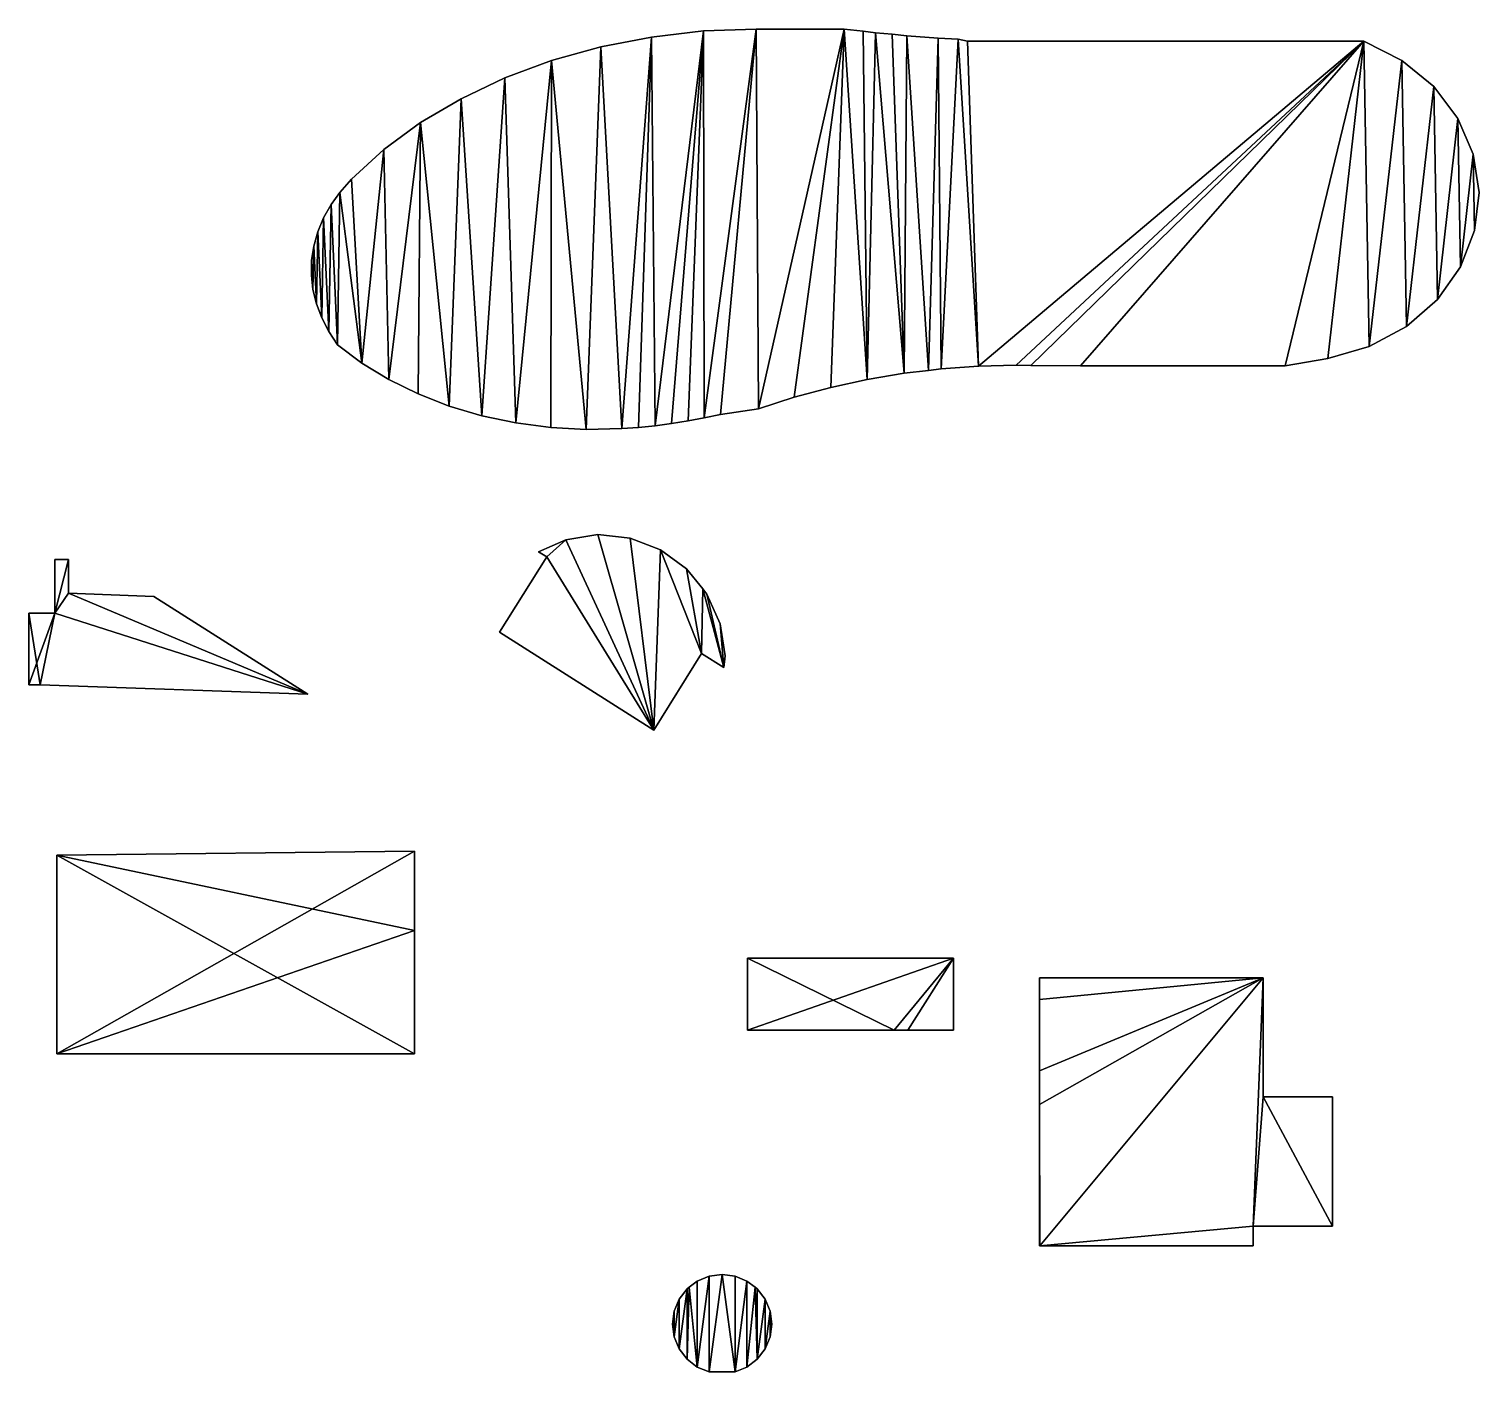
# Model space of a CAD drawing. Header units: metres. Extents: x 31 to 323, y 131 to 402.
import ezdxf

# ---------------------------------------------------------------- set-up
doc = ezdxf.new("R2010")
doc.units = ezdxf.units.M

msp = doc.modelspace()

# ---------------------------------------------------------------- meshes
at = {"layer": 'Layer0'}
mesh = msp.add_polyface(dxfattribs=at)
corners = [(88.29, 355.32), (88.56, 349.47), (88.24, 352.39), (88.72, 358.24), (89.26, 346.59), (89.53, 361.11), (90.33, 343.76), (90.7, 363.92), (91.76, 341.01), (92.23, 366.64), (93.53, 338.37), (93.94, 369.02), (98.43, 334.66), (96.3, 371.72), (102.84, 377.67), (103.84, 331.35), (110.23, 383.09), (109.72, 328.45), (115.99, 326.02), (118.38, 387.92), (122.59, 324.07), (127.22, 392.11), (129.44, 322.63), (136.62, 395.6), (136.46, 321.71), (143.58, 321.32), (146.5, 398.35), (150.72, 321.47), (156.73, 400.34), (154.09, 321.72), (157.44, 322.06), (167.2, 401.55), (160.78, 322.5), (164.08, 323.02), (167.36, 323.64), (177.78, 401.95), (170.59, 324.35), (178.25, 325.49), (195.53, 401.95), (185.48, 327.79), (192.81, 329.75), (200.18, 331.35), (199.35, 401.53), (201.82, 401.21), (207.58, 332.61), (205.18, 400.91), (208.11, 400.6), (212.48, 333.2), (214.43, 400.12), (215.04, 333.51), (218.46, 399.93), (222.56, 334.06), (220.34, 399.52), (300.17, 399.48), (230.13, 334.25), (233.12, 334.19), (243.08, 334.09), (284.32, 334.09), (292.9, 335.57), (301.24, 338.01), (307.79, 395.64), (308.72, 342.06), (314.22, 390.37), (314.96, 347.5), (319.11, 383.95), (319.63, 354.05), (322.2, 376.72), (322.47, 361.36), (323.35, 369.05)]
mesh.append_faces([[corners[k] for k in face] for face in [(0, 1, 2), (67, 66, 68)]], dxfattribs={"vtx0": -1})
mesh.append_faces([[corners[k] for k in face] for face in [(1, 3, 4), (4, 5, 6), (6, 7, 8), (8, 9, 10), (10, 11, 12), (12, 14, 15), (15, 16, 17), (17, 16, 18), (18, 19, 20), (20, 21, 22), (22, 23, 24), (24, 23, 25), (25, 26, 27), (27, 28, 29), (29, 28, 30), (30, 31, 32), (32, 31, 33), (33, 31, 34), (34, 35, 36), (36, 35, 37), (37, 38, 39), (39, 38, 40), (40, 38, 41), (41, 43, 44), (44, 46, 47), (47, 48, 49), (49, 50, 51), (51, 53, 54), (54, 53, 55), (55, 53, 56), (56, 53, 57), (57, 53, 58), (58, 53, 59), (59, 60, 61), (61, 62, 63), (63, 64, 65), (65, 66, 67)]], dxfattribs={"vtx0": -1, "vtx1": -1})
mesh.append_faces([[corners[k] for k in face] for face in [(1, 0, 3), (4, 3, 5), (6, 5, 7), (8, 7, 9), (10, 9, 11), (12, 11, 13), (12, 13, 14), (15, 14, 16), (18, 16, 19), (20, 19, 21), (22, 21, 23), (25, 23, 26), (27, 26, 28), (30, 28, 31), (34, 31, 35), (37, 35, 38), (41, 38, 42), (41, 42, 43), (44, 43, 45), (44, 45, 46), (47, 46, 48), (49, 48, 50), (51, 50, 52), (51, 52, 53), (59, 53, 60), (61, 60, 62), (63, 62, 64), (65, 64, 66)]], dxfattribs={"vtx0": -1, "vtx2": -1})
mesh = msp.add_polyface(dxfattribs=at)
corners = [(88.56, 349.47, 2), (88.29, 355.32, 2), (88.24, 352.39, 2), (88.72, 358.24, 2), (89.26, 346.59, 2), (89.53, 361.11, 2), (90.33, 343.76, 2), (90.7, 363.92, 2), (91.76, 341.01, 2), (92.23, 366.64, 2), (93.53, 338.37, 2), (93.94, 369.02, 2), (98.43, 334.66, 2), (96.3, 371.72, 2), (102.84, 377.67, 2), (103.84, 331.35, 2), (110.23, 383.09, 2), (109.72, 328.45, 2), (115.99, 326.02, 2), (118.38, 387.92, 2), (122.59, 324.07, 2), (127.22, 392.11, 2), (129.44, 322.63, 2), (136.62, 395.6, 2), (136.46, 321.71, 2), (143.58, 321.32, 2), (146.5, 398.35, 2), (150.72, 321.47, 2), (156.73, 400.34, 2), (154.09, 321.72, 2), (157.44, 322.06, 2), (167.2, 401.55, 2), (160.78, 322.5, 2), (164.08, 323.02, 2), (167.36, 323.64, 2), (177.78, 401.95, 2), (170.59, 324.35, 2), (178.25, 325.49, 2), (195.53, 401.95, 2), (185.48, 327.79, 2), (192.81, 329.75, 2), (200.18, 331.35, 2), (199.35, 401.53, 2), (201.82, 401.21, 2), (207.58, 332.61, 2), (205.18, 400.91, 2), (208.11, 400.6, 2), (212.48, 333.2, 2), (214.43, 400.12, 2), (215.04, 333.51, 2), (218.46, 399.93, 2), (222.56, 334.06, 2), (220.34, 399.52, 2), (300.17, 399.48, 2), (230.13, 334.25, 2), (233.12, 334.19, 2), (243.08, 334.09, 2), (284.32, 334.09, 2), (292.9, 335.57, 2), (301.24, 338.01, 2), (307.79, 395.64, 2), (308.72, 342.06, 2), (314.22, 390.37, 2), (314.96, 347.5, 2), (319.11, 383.95, 2), (319.63, 354.05, 2), (322.2, 376.72, 2), (322.47, 361.36, 2), (323.35, 369.05, 2)]
mesh.append_faces([[corners[k] for k in face] for face in [(0, 1, 2), (66, 67, 68)]], dxfattribs={"vtx0": -1})
mesh.append_faces([[corners[k] for k in face] for face in [(1, 0, 3), (3, 4, 5), (5, 6, 7), (7, 8, 9), (9, 10, 11), (11, 12, 13), (13, 12, 14), (14, 15, 16), (16, 18, 19), (19, 20, 21), (21, 22, 23), (23, 25, 26), (26, 27, 28), (28, 30, 31), (31, 34, 35), (35, 37, 38), (38, 41, 42), (42, 41, 43), (43, 44, 45), (45, 44, 46), (46, 47, 48), (48, 49, 50), (50, 51, 52), (52, 51, 53), (53, 59, 60), (60, 61, 62), (62, 63, 64), (64, 65, 66)]], dxfattribs={"vtx0": -1, "vtx1": -1})
mesh.append_faces([[corners[k] for k in face] for face in [(3, 0, 4), (5, 4, 6), (7, 6, 8), (9, 8, 10), (11, 10, 12), (14, 12, 15), (16, 15, 17), (16, 17, 18), (19, 18, 20), (21, 20, 22), (23, 22, 24), (23, 24, 25), (26, 25, 27), (28, 27, 29), (28, 29, 30), (31, 30, 32), (31, 32, 33), (31, 33, 34), (35, 34, 36), (35, 36, 37), (38, 37, 39), (38, 39, 40), (38, 40, 41), (43, 41, 44), (46, 44, 47), (48, 47, 49), (50, 49, 51), (53, 51, 54), (53, 54, 55), (53, 55, 56), (53, 56, 57), (53, 57, 58), (53, 58, 59), (60, 59, 61), (62, 61, 63), (64, 63, 65), (66, 65, 67)]], dxfattribs={"vtx0": -1, "vtx2": -1})
mesh = msp.add_polyface(dxfattribs=at)
corners = [(146.5, 398.35, 2), (156.73, 400.34), (146.5, 398.35), (156.73, 400.34, 2)]
mesh.append_faces([[corners[k] for k in face] for face in [(0, 1, 2), (1, 0, 3)]], dxfattribs={"vtx0": -1})
mesh = msp.add_polyface(dxfattribs=at)
corners = [(156.73, 400.34, 2), (167.2, 401.55), (156.73, 400.34), (167.2, 401.55, 2)]
mesh.append_faces([[corners[k] for k in face] for face in [(0, 1, 2), (1, 0, 3)]], dxfattribs={"vtx0": -1})
mesh = msp.add_polyface(dxfattribs=at)
corners = [(167.2, 401.55, 2), (177.78, 401.95), (167.2, 401.55), (177.78, 401.95, 2)]
mesh.append_faces([[corners[k] for k in face] for face in [(0, 1, 2), (1, 0, 3)]], dxfattribs={"vtx0": -1})
mesh = msp.add_polyface(dxfattribs=at)
corners = [(177.78, 401.95, 2), (195.53, 401.95), (177.78, 401.95), (195.53, 401.95, 2)]
mesh.append_faces([[corners[k] for k in face] for face in [(0, 1, 2), (1, 0, 3)]], dxfattribs={"vtx0": -1})
mesh = msp.add_polyface(dxfattribs=at)
corners = [(195.53, 401.95, 2), (199.35, 401.53), (195.53, 401.95), (199.35, 401.53, 2)]
mesh.append_faces([[corners[k] for k in face] for face in [(0, 1, 2), (1, 0, 3)]], dxfattribs={"vtx0": -1})
mesh = msp.add_polyface(dxfattribs=at)
corners = [(199.35, 401.53, 2), (201.82, 401.21), (199.35, 401.53), (201.82, 401.21, 2)]
mesh.append_faces([[corners[k] for k in face] for face in [(0, 1, 2), (1, 0, 3)]], dxfattribs={"vtx0": -1})
mesh = msp.add_polyface(dxfattribs=at)
corners = [(201.82, 401.21, 2), (205.18, 400.91), (201.82, 401.21), (205.18, 400.91, 2)]
mesh.append_faces([[corners[k] for k in face] for face in [(0, 1, 2), (1, 0, 3)]], dxfattribs={"vtx0": -1})
mesh = msp.add_polyface(dxfattribs=at)
corners = [(205.18, 400.91, 2), (208.11, 400.6), (205.18, 400.91), (208.11, 400.6, 2)]
mesh.append_faces([[corners[k] for k in face] for face in [(0, 1, 2), (1, 0, 3)]], dxfattribs={"vtx0": -1})
mesh = msp.add_polyface(dxfattribs=at)
corners = [(208.11, 400.6, 2), (214.43, 400.12), (208.11, 400.6), (214.43, 400.12, 2)]
mesh.append_faces([[corners[k] for k in face] for face in [(0, 1, 2), (1, 0, 3)]], dxfattribs={"vtx0": -1})
mesh = msp.add_polyface(dxfattribs=at)
corners = [(214.43, 400.12, 2), (218.46, 399.93), (214.43, 400.12), (218.46, 399.93, 2)]
mesh.append_faces([[corners[k] for k in face] for face in [(0, 1, 2), (1, 0, 3)]], dxfattribs={"vtx0": -1})
mesh = msp.add_polyface(dxfattribs=at)
corners = [(136.62, 395.6, 2), (146.5, 398.35), (136.62, 395.6), (146.5, 398.35, 2)]
mesh.append_faces([[corners[k] for k in face] for face in [(0, 1, 2), (1, 0, 3)]], dxfattribs={"vtx0": -1})
mesh = msp.add_polyface(dxfattribs=at)
corners = [(218.46, 399.93, 2), (220.34, 399.52), (218.46, 399.93), (220.34, 399.52, 2)]
mesh.append_faces([[corners[k] for k in face] for face in [(0, 1, 2), (1, 0, 3)]], dxfattribs={"vtx0": -1})
mesh = msp.add_polyface(dxfattribs=at)
corners = [(220.34, 399.52, 2), (300.17, 399.48), (220.34, 399.52), (300.17, 399.48, 2)]
mesh.append_faces([[corners[k] for k in face] for face in [(0, 1, 2), (1, 0, 3)]], dxfattribs={"vtx0": -1})
mesh = msp.add_polyface(dxfattribs=at)
corners = [(300.17, 399.48, 2), (307.79, 395.64), (300.17, 399.48), (307.79, 395.64, 2)]
mesh.append_faces([[corners[k] for k in face] for face in [(0, 1, 2), (1, 0, 3)]], dxfattribs={"vtx0": -1})
mesh = msp.add_polyface(dxfattribs=at)
corners = [(127.22, 392.11, 2), (136.62, 395.6), (127.22, 392.11), (136.62, 395.6, 2)]
mesh.append_faces([[corners[k] for k in face] for face in [(0, 1, 2), (1, 0, 3)]], dxfattribs={"vtx0": -1})
mesh = msp.add_polyface(dxfattribs=at)
corners = [(307.79, 395.64, 2), (314.22, 390.37), (307.79, 395.64), (314.22, 390.37, 2)]
mesh.append_faces([[corners[k] for k in face] for face in [(0, 1, 2), (1, 0, 3)]], dxfattribs={"vtx0": -1})
mesh = msp.add_polyface(dxfattribs=at)
corners = [(118.38, 387.92, 2), (127.22, 392.11), (118.38, 387.92), (127.22, 392.11, 2)]
mesh.append_faces([[corners[k] for k in face] for face in [(0, 1, 2), (1, 0, 3)]], dxfattribs={"vtx0": -1})
mesh = msp.add_polyface(dxfattribs=at)
corners = [(314.22, 390.37), (319.11, 383.95, 2), (319.11, 383.95), (314.22, 390.37, 2)]
mesh.append_faces([[corners[k] for k in face] for face in [(0, 1, 2), (1, 0, 3)]], dxfattribs={"vtx0": -1})
mesh = msp.add_polyface(dxfattribs=at)
corners = [(110.23, 383.09, 2), (118.38, 387.92), (110.23, 383.09), (118.38, 387.92, 2)]
mesh.append_faces([[corners[k] for k in face] for face in [(0, 1, 2), (1, 0, 3)]], dxfattribs={"vtx0": -1})
mesh = msp.add_polyface(dxfattribs=at)
corners = [(102.84, 377.67, 2), (110.23, 383.09), (102.84, 377.67), (110.23, 383.09, 2)]
mesh.append_faces([[corners[k] for k in face] for face in [(0, 1, 2), (1, 0, 3)]], dxfattribs={"vtx0": -1})
mesh = msp.add_polyface(dxfattribs=at)
corners = [(319.11, 383.95), (322.2, 376.72, 2), (322.2, 376.72), (319.11, 383.95, 2)]
mesh.append_faces([[corners[k] for k in face] for face in [(0, 1, 2), (1, 0, 3)]], dxfattribs={"vtx0": -1})
mesh = msp.add_polyface(dxfattribs=at)
corners = [(96.3, 371.72, 2), (102.84, 377.67), (96.3, 371.72), (102.84, 377.67, 2)]
mesh.append_faces([[corners[k] for k in face] for face in [(0, 1, 2), (1, 0, 3)]], dxfattribs={"vtx0": -1})
mesh = msp.add_polyface(dxfattribs=at)
corners = [(322.2, 376.72), (323.35, 369.05, 2), (323.35, 369.05), (322.2, 376.72, 2)]
mesh.append_faces([[corners[k] for k in face] for face in [(0, 1, 2), (1, 0, 3)]], dxfattribs={"vtx0": -1})
mesh = msp.add_polyface(dxfattribs=at)
corners = [(96.3, 371.72, 2), (93.94, 369.02), (93.94, 369.02, 2), (96.3, 371.72)]
mesh.append_faces([[corners[k] for k in face] for face in [(0, 1, 2), (1, 0, 3)]], dxfattribs={"vtx0": -1})
mesh = msp.add_polyface(dxfattribs=at)
corners = [(93.94, 369.02, 2), (92.23, 366.64), (92.23, 366.64, 2), (93.94, 369.02)]
mesh.append_faces([[corners[k] for k in face] for face in [(0, 1, 2), (1, 0, 3)]], dxfattribs={"vtx0": -1})
mesh = msp.add_polyface(dxfattribs=at)
corners = [(323.35, 369.05), (322.47, 361.36, 2), (322.47, 361.36), (323.35, 369.05, 2)]
mesh.append_faces([[corners[k] for k in face] for face in [(0, 1, 2), (1, 0, 3)]], dxfattribs={"vtx0": -1})
mesh = msp.add_polyface(dxfattribs=at)
corners = [(92.23, 366.64, 2), (90.7, 363.92), (90.7, 363.92, 2), (92.23, 366.64)]
mesh.append_faces([[corners[k] for k in face] for face in [(0, 1, 2), (1, 0, 3)]], dxfattribs={"vtx0": -1})
mesh = msp.add_polyface(dxfattribs=at)
corners = [(90.7, 363.92, 2), (89.53, 361.11), (89.53, 361.11, 2), (90.7, 363.92)]
mesh.append_faces([[corners[k] for k in face] for face in [(0, 1, 2), (1, 0, 3)]], dxfattribs={"vtx0": -1})
mesh = msp.add_polyface(dxfattribs=at)
corners = [(89.53, 361.11, 2), (88.72, 358.24), (88.72, 358.24, 2), (89.53, 361.11)]
mesh.append_faces([[corners[k] for k in face] for face in [(0, 1, 2), (1, 0, 3)]], dxfattribs={"vtx0": -1})
mesh = msp.add_polyface(dxfattribs=at)
corners = [(322.47, 361.36), (319.63, 354.05, 2), (319.63, 354.05), (322.47, 361.36, 2)]
mesh.append_faces([[corners[k] for k in face] for face in [(0, 1, 2), (1, 0, 3)]], dxfattribs={"vtx0": -1})
mesh = msp.add_polyface(dxfattribs=at)
corners = [(88.72, 358.24, 2), (88.29, 355.32), (88.29, 355.32, 2), (88.72, 358.24)]
mesh.append_faces([[corners[k] for k in face] for face in [(0, 1, 2), (1, 0, 3)]], dxfattribs={"vtx0": -1})
mesh = msp.add_polyface(dxfattribs=at)
corners = [(88.29, 355.32, 2), (88.24, 352.39), (88.24, 352.39, 2), (88.29, 355.32)]
mesh.append_faces([[corners[k] for k in face] for face in [(0, 1, 2), (1, 0, 3)]], dxfattribs={"vtx0": -1})
mesh = msp.add_polyface(dxfattribs=at)
corners = [(319.63, 354.05), (314.96, 347.5, 2), (314.96, 347.5), (319.63, 354.05, 2)]
mesh.append_faces([[corners[k] for k in face] for face in [(0, 1, 2), (1, 0, 3)]], dxfattribs={"vtx0": -1})
mesh = msp.add_polyface(dxfattribs=at)
corners = [(88.24, 352.39, 2), (88.56, 349.47), (88.56, 349.47, 2), (88.24, 352.39)]
mesh.append_faces([[corners[k] for k in face] for face in [(0, 1, 2), (1, 0, 3)]], dxfattribs={"vtx0": -1})
mesh = msp.add_polyface(dxfattribs=at)
corners = [(88.56, 349.47, 2), (89.26, 346.59), (89.26, 346.59, 2), (88.56, 349.47)]
mesh.append_faces([[corners[k] for k in face] for face in [(0, 1, 2), (1, 0, 3)]], dxfattribs={"vtx0": -1})
mesh = msp.add_polyface(dxfattribs=at)
corners = [(314.96, 347.5, 2), (308.72, 342.06), (314.96, 347.5), (308.72, 342.06, 2)]
mesh.append_faces([[corners[k] for k in face] for face in [(0, 1, 2), (1, 0, 3)]], dxfattribs={"vtx0": -1})
mesh = msp.add_polyface(dxfattribs=at)
corners = [(89.26, 346.59, 2), (90.33, 343.76), (90.33, 343.76, 2), (89.26, 346.59)]
mesh.append_faces([[corners[k] for k in face] for face in [(0, 1, 2), (1, 0, 3)]], dxfattribs={"vtx0": -1})
mesh = msp.add_polyface(dxfattribs=at)
corners = [(90.33, 343.76, 2), (91.76, 341.01), (91.76, 341.01, 2), (90.33, 343.76)]
mesh.append_faces([[corners[k] for k in face] for face in [(0, 1, 2), (1, 0, 3)]], dxfattribs={"vtx0": -1})
mesh = msp.add_polyface(dxfattribs=at)
corners = [(308.72, 342.06, 2), (301.24, 338.01), (308.72, 342.06), (301.24, 338.01, 2)]
mesh.append_faces([[corners[k] for k in face] for face in [(0, 1, 2), (1, 0, 3)]], dxfattribs={"vtx0": -1})
mesh = msp.add_polyface(dxfattribs=at)
corners = [(91.76, 341.01, 2), (93.53, 338.37), (93.53, 338.37, 2), (91.76, 341.01)]
mesh.append_faces([[corners[k] for k in face] for face in [(0, 1, 2), (1, 0, 3)]], dxfattribs={"vtx0": -1})
mesh = msp.add_polyface(dxfattribs=at)
corners = [(98.43, 334.66, 2), (93.53, 338.37), (98.43, 334.66), (93.53, 338.37, 2)]
mesh.append_faces([[corners[k] for k in face] for face in [(0, 1, 2), (1, 0, 3)]], dxfattribs={"vtx0": -1})
mesh = msp.add_polyface(dxfattribs=at)
corners = [(301.24, 338.01, 2), (292.9, 335.57), (301.24, 338.01), (292.9, 335.57, 2)]
mesh.append_faces([[corners[k] for k in face] for face in [(0, 1, 2), (1, 0, 3)]], dxfattribs={"vtx0": -1})
mesh = msp.add_polyface(dxfattribs=at)
corners = [(103.84, 331.35, 2), (98.43, 334.66), (103.84, 331.35), (98.43, 334.66, 2)]
mesh.append_faces([[corners[k] for k in face] for face in [(0, 1, 2), (1, 0, 3)]], dxfattribs={"vtx0": -1})
mesh = msp.add_polyface(dxfattribs=at)
corners = [(212.48, 333.2, 2), (207.58, 332.61), (212.48, 333.2), (207.58, 332.61, 2)]
mesh.append_faces([[corners[k] for k in face] for face in [(0, 1, 2), (1, 0, 3)]], dxfattribs={"vtx0": -1})
mesh = msp.add_polyface(dxfattribs=at)
corners = [(215.04, 333.51, 2), (212.48, 333.2), (215.04, 333.51), (212.48, 333.2, 2)]
mesh.append_faces([[corners[k] for k in face] for face in [(0, 1, 2), (1, 0, 3)]], dxfattribs={"vtx0": -1})
mesh = msp.add_polyface(dxfattribs=at)
corners = [(222.56, 334.06, 2), (215.04, 333.51), (222.56, 334.06), (215.04, 333.51, 2)]
mesh.append_faces([[corners[k] for k in face] for face in [(0, 1, 2), (1, 0, 3)]], dxfattribs={"vtx0": -1})
mesh = msp.add_polyface(dxfattribs=at)
corners = [(230.13, 334.25, 2), (222.56, 334.06), (230.13, 334.25), (222.56, 334.06, 2)]
mesh.append_faces([[corners[k] for k in face] for face in [(0, 1, 2), (1, 0, 3)]], dxfattribs={"vtx0": -1})
mesh = msp.add_polyface(dxfattribs=at)
corners = [(233.12, 334.19, 2), (230.13, 334.25), (233.12, 334.19), (230.13, 334.25, 2)]
mesh.append_faces([[corners[k] for k in face] for face in [(0, 1, 2), (1, 0, 3)]], dxfattribs={"vtx0": -1})
mesh = msp.add_polyface(dxfattribs=at)
corners = [(243.08, 334.09, 2), (233.12, 334.19), (243.08, 334.09), (233.12, 334.19, 2)]
mesh.append_faces([[corners[k] for k in face] for face in [(0, 1, 2), (1, 0, 3)]], dxfattribs={"vtx0": -1})
mesh = msp.add_polyface(dxfattribs=at)
corners = [(284.32, 334.09, 2), (243.08, 334.09), (284.32, 334.09), (243.08, 334.09, 2)]
mesh.append_faces([[corners[k] for k in face] for face in [(0, 1, 2), (1, 0, 3)]], dxfattribs={"vtx0": -1})
mesh = msp.add_polyface(dxfattribs=at)
corners = [(292.9, 335.57, 2), (284.32, 334.09), (292.9, 335.57), (284.32, 334.09, 2)]
mesh.append_faces([[corners[k] for k in face] for face in [(0, 1, 2), (1, 0, 3)]], dxfattribs={"vtx0": -1})
mesh = msp.add_polyface(dxfattribs=at)
corners = [(109.72, 328.45, 2), (103.84, 331.35), (109.72, 328.45), (103.84, 331.35, 2)]
mesh.append_faces([[corners[k] for k in face] for face in [(0, 1, 2), (1, 0, 3)]], dxfattribs={"vtx0": -1})
mesh = msp.add_polyface(dxfattribs=at)
corners = [(200.18, 331.35, 2), (192.81, 329.75), (200.18, 331.35), (192.81, 329.75, 2)]
mesh.append_faces([[corners[k] for k in face] for face in [(0, 1, 2), (1, 0, 3)]], dxfattribs={"vtx0": -1})
mesh = msp.add_polyface(dxfattribs=at)
corners = [(207.58, 332.61, 2), (200.18, 331.35), (207.58, 332.61), (200.18, 331.35, 2)]
mesh.append_faces([[corners[k] for k in face] for face in [(0, 1, 2), (1, 0, 3)]], dxfattribs={"vtx0": -1})
mesh = msp.add_polyface(dxfattribs=at)
corners = [(115.99, 326.02, 2), (109.72, 328.45), (115.99, 326.02), (109.72, 328.45, 2)]
mesh.append_faces([[corners[k] for k in face] for face in [(0, 1, 2), (1, 0, 3)]], dxfattribs={"vtx0": -1})
mesh = msp.add_polyface(dxfattribs=at)
corners = [(185.48, 327.79, 2), (178.25, 325.49), (185.48, 327.79), (178.25, 325.49, 2)]
mesh.append_faces([[corners[k] for k in face] for face in [(0, 1, 2), (1, 0, 3)]], dxfattribs={"vtx0": -1})
mesh = msp.add_polyface(dxfattribs=at)
corners = [(192.81, 329.75, 2), (185.48, 327.79), (192.81, 329.75), (185.48, 327.79, 2)]
mesh.append_faces([[corners[k] for k in face] for face in [(0, 1, 2), (1, 0, 3)]], dxfattribs={"vtx0": -1})
mesh = msp.add_polyface(dxfattribs=at)
corners = [(122.59, 324.07, 2), (115.99, 326.02), (122.59, 324.07), (115.99, 326.02, 2)]
mesh.append_faces([[corners[k] for k in face] for face in [(0, 1, 2), (1, 0, 3)]], dxfattribs={"vtx0": -1})
mesh = msp.add_polyface(dxfattribs=at)
corners = [(170.59, 324.35, 2), (167.36, 323.64), (170.59, 324.35), (167.36, 323.64, 2)]
mesh.append_faces([[corners[k] for k in face] for face in [(0, 1, 2), (1, 0, 3)]], dxfattribs={"vtx0": -1})
mesh = msp.add_polyface(dxfattribs=at)
corners = [(178.25, 325.49, 2), (170.59, 324.35), (178.25, 325.49), (170.59, 324.35, 2)]
mesh.append_faces([[corners[k] for k in face] for face in [(0, 1, 2), (1, 0, 3)]], dxfattribs={"vtx0": -1})
mesh = msp.add_polyface(dxfattribs=at)
corners = [(129.44, 322.63, 2), (122.59, 324.07), (129.44, 322.63), (122.59, 324.07, 2)]
mesh.append_faces([[corners[k] for k in face] for face in [(0, 1, 2), (1, 0, 3)]], dxfattribs={"vtx0": -1})
mesh = msp.add_polyface(dxfattribs=at)
corners = [(136.46, 321.71, 2), (129.44, 322.63), (136.46, 321.71), (129.44, 322.63, 2)]
mesh.append_faces([[corners[k] for k in face] for face in [(0, 1, 2), (1, 0, 3)]], dxfattribs={"vtx0": -1})
mesh = msp.add_polyface(dxfattribs=at)
corners = [(143.58, 321.32, 2), (136.46, 321.71), (143.58, 321.32), (136.46, 321.71, 2)]
mesh.append_faces([[corners[k] for k in face] for face in [(0, 1, 2), (1, 0, 3)]], dxfattribs={"vtx0": -1})
mesh = msp.add_polyface(dxfattribs=at)
corners = [(150.72, 321.47, 2), (143.58, 321.32), (150.72, 321.47), (143.58, 321.32, 2)]
mesh.append_faces([[corners[k] for k in face] for face in [(0, 1, 2), (1, 0, 3)]], dxfattribs={"vtx0": -1})
mesh = msp.add_polyface(dxfattribs=at)
corners = [(154.09, 321.72, 2), (150.72, 321.47), (154.09, 321.72), (150.72, 321.47, 2)]
mesh.append_faces([[corners[k] for k in face] for face in [(0, 1, 2), (1, 0, 3)]], dxfattribs={"vtx0": -1})
mesh = msp.add_polyface(dxfattribs=at)
corners = [(157.44, 322.06, 2), (154.09, 321.72), (157.44, 322.06), (154.09, 321.72, 2)]
mesh.append_faces([[corners[k] for k in face] for face in [(0, 1, 2), (1, 0, 3)]], dxfattribs={"vtx0": -1})
mesh = msp.add_polyface(dxfattribs=at)
corners = [(160.78, 322.5, 2), (157.44, 322.06), (160.78, 322.5), (157.44, 322.06, 2)]
mesh.append_faces([[corners[k] for k in face] for face in [(0, 1, 2), (1, 0, 3)]], dxfattribs={"vtx0": -1})
mesh = msp.add_polyface(dxfattribs=at)
corners = [(164.08, 323.02, 2), (160.78, 322.5), (164.08, 323.02), (160.78, 322.5, 2)]
mesh.append_faces([[corners[k] for k in face] for face in [(0, 1, 2), (1, 0, 3)]], dxfattribs={"vtx0": -1})
mesh = msp.add_polyface(dxfattribs=at)
corners = [(167.36, 323.64, 2), (164.08, 323.02), (167.36, 323.64), (164.08, 323.02, 2)]
mesh.append_faces([[corners[k] for k in face] for face in [(0, 1, 2), (1, 0, 3)]], dxfattribs={"vtx0": -1})
mesh = msp.add_polyface(dxfattribs=at)
corners = [(157.17, 260.76, 4.55), (135.62, 295.66, 4.55), (126.14, 280.47, 4.55), (139.5, 299.11, 4.55), (145.95, 300.12, 4.55), (152.44, 299.42, 4.55), (158.52, 297.07, 4.55), (166.8, 276.18, 4.55), (163.79, 293.22, 4.55), (167.04, 289.19, 4.55), (171.28, 273.38, 4.55), (167.89, 288.14, 4.55), (170.53, 282.17, 4.55), (171.53, 275.72, 4.55), (133.99, 296.68, 4.55)]
mesh.append_faces([[corners[k] for k in face] for face in [(0, 1, 2), (12, 10, 13)]], dxfattribs={"vtx0": -1})
mesh.append_faces([[corners[k] for k in face] for face in [(3, 0, 4), (4, 0, 5), (5, 0, 6), (6, 7, 8), (8, 7, 9), (9, 10, 11), (11, 10, 12)]], dxfattribs={"vtx0": -1, "vtx1": -1})
mesh.append_faces([[corners[k] for k in face] for face in [(1, 0, 3)]], dxfattribs={"vtx0": -1, "vtx1": -1, "vtx2": -1})
mesh.append_faces([[corners[k] for k in face] for face in [(6, 0, 7), (9, 7, 10)]], dxfattribs={"vtx0": -1, "vtx2": -1})
mesh.append_faces([[corners[k] for k in face] for face in [(3, 14, 1)]], dxfattribs={"vtx2": -1})
mesh = msp.add_polyface(dxfattribs=at)
corners = [(139.5, 299.11, 2.5), (135.62, 295.66, 2.5), (133.99, 296.68, 2.5), (157.17, 260.76, 2.5), (126.14, 280.47, 2.5), (145.95, 300.12, 2.5), (152.44, 299.42, 2.5), (158.52, 297.07, 2.5), (166.8, 276.18, 2.5), (163.79, 293.22, 2.5), (167.04, 289.19, 2.5), (171.28, 273.38, 2.5), (167.89, 288.14, 2.5), (170.53, 282.17, 2.5), (171.53, 275.72, 2.5)]
mesh.append_faces([[corners[k] for k in face] for face in [(0, 1, 2), (1, 3, 4), (11, 13, 14)]], dxfattribs={"vtx0": -1})
mesh.append_faces([[corners[k] for k in face] for face in [(3, 7, 8), (8, 10, 11)]], dxfattribs={"vtx0": -1, "vtx1": -1})
mesh.append_faces([[corners[k] for k in face] for face in [(3, 1, 0)]], dxfattribs={"vtx0": -1, "vtx1": -1, "vtx2": -1})
mesh.append_faces([[corners[k] for k in face] for face in [(3, 0, 5), (3, 5, 6), (3, 6, 7), (8, 7, 9), (8, 9, 10), (11, 10, 12), (11, 12, 13)]], dxfattribs={"vtx0": -1, "vtx2": -1})
mesh = msp.add_polyface(dxfattribs=at)
corners = [(133.99, 296.68, 4.55), (139.5, 299.11, 2.5), (133.99, 296.68, 2.5), (139.5, 299.11, 4.55)]
mesh.append_faces([[corners[k] for k in face] for face in [(0, 1, 2), (1, 0, 3)]], dxfattribs={"vtx0": -1})
mesh = msp.add_polyface(dxfattribs=at)
corners = [(139.5, 299.11, 2.5), (145.95, 300.12, 4.55), (145.95, 300.12, 2.5), (139.5, 299.11, 4.55)]
mesh.append_faces([[corners[k] for k in face] for face in [(0, 1, 2), (1, 0, 3)]], dxfattribs={"vtx0": -1})
mesh = msp.add_polyface(dxfattribs=at)
corners = [(145.95, 300.12, 4.55), (152.44, 299.42, 2.5), (145.95, 300.12, 2.5), (152.44, 299.42, 4.55)]
mesh.append_faces([[corners[k] for k in face] for face in [(0, 1, 2), (1, 0, 3)]], dxfattribs={"vtx0": -1})
mesh = msp.add_polyface(dxfattribs=at)
corners = [(152.44, 299.42, 2.5), (158.52, 297.07, 4.55), (158.52, 297.07, 2.5), (152.44, 299.42, 4.55)]
mesh.append_faces([[corners[k] for k in face] for face in [(0, 1, 2), (1, 0, 3)]], dxfattribs={"vtx0": -1})
mesh = msp.add_polyface(dxfattribs=at)
corners = [(39.33, 295.14, 2), (36.55, 284.33, 2), (36.55, 295.14, 2), (31.38, 269.87, 2), (31.38, 284.33, 2), (33.62, 269.87, 2), (87.53, 267.98, 2), (39.33, 288.33, 2), (56.5, 287.69, 2)]
mesh.append_faces([[corners[k] for k in face] for face in [(0, 1, 2), (1, 3, 4), (6, 7, 8)]], dxfattribs={"vtx0": -1})
mesh.append_faces([[corners[k] for k in face] for face in [(3, 1, 5), (5, 1, 6), (7, 1, 0)]], dxfattribs={"vtx0": -1, "vtx1": -1})
mesh.append_faces([[corners[k] for k in face] for face in [(6, 1, 7)]], dxfattribs={"vtx0": -1, "vtx1": -1, "vtx2": -1})
mesh = msp.add_polyface(dxfattribs=at)
corners = [(33.62, 269.87, 4.01), (31.38, 284.33, 4.01), (31.38, 269.87, 4.01), (36.55, 284.33, 4.01), (87.53, 267.98, 4.01), (39.33, 288.33, 4.01), (56.5, 287.69, 4.01), (39.33, 295.14, 4.01), (36.55, 295.14, 4.01)]
mesh.append_faces([[corners[k] for k in face] for face in [(0, 1, 2), (5, 4, 6), (3, 7, 8)]], dxfattribs={"vtx0": -1})
mesh.append_faces([[corners[k] for k in face] for face in [(1, 0, 3), (7, 3, 5)]], dxfattribs={"vtx0": -1, "vtx1": -1})
mesh.append_faces([[corners[k] for k in face] for face in [(3, 4, 5)]], dxfattribs={"vtx0": -1, "vtx1": -1, "vtx2": -1})
mesh.append_faces([[corners[k] for k in face] for face in [(3, 0, 4)]], dxfattribs={"vtx0": -1, "vtx2": -1})
mesh = msp.add_polyface(dxfattribs=at)
corners = [(36.55, 295.14, 4.01), (39.33, 295.14, 2), (36.55, 295.14, 2), (39.33, 295.14, 4.01)]
mesh.append_faces([[corners[k] for k in face] for face in [(0, 1, 2), (1, 0, 3)]], dxfattribs={"vtx0": -1})
mesh = msp.add_polyface(dxfattribs=at)
corners = [(36.55, 295.14, 4.01), (36.55, 284.33, 2), (36.55, 284.33, 4.01), (36.55, 295.14, 2)]
mesh.append_faces([[corners[k] for k in face] for face in [(0, 1, 2), (1, 0, 3)]], dxfattribs={"vtx0": -1})
mesh = msp.add_polyface(dxfattribs=at)
corners = [(39.33, 295.14, 2), (39.33, 288.33, 4.01), (39.33, 288.33, 2), (39.33, 295.14, 4.01)]
mesh.append_faces([[corners[k] for k in face] for face in [(0, 1, 2), (1, 0, 3)]], dxfattribs={"vtx0": -1})
mesh = msp.add_polyface(dxfattribs=at)
corners = [(135.62, 295.66, 4.55), (126.14, 280.47, 2.5), (126.14, 280.47, 4.55), (135.62, 295.66, 2.5)]
mesh.append_faces([[corners[k] for k in face] for face in [(0, 1, 2), (1, 0, 3)]], dxfattribs={"vtx0": -1})
mesh = msp.add_polyface(dxfattribs=at)
corners = [(158.52, 297.07, 4.55), (163.79, 293.22, 2.5), (158.52, 297.07, 2.5), (163.79, 293.22, 4.55)]
mesh.append_faces([[corners[k] for k in face] for face in [(0, 1, 2), (1, 0, 3)]], dxfattribs={"vtx0": -1})
mesh = msp.add_polyface(dxfattribs=at)
corners = [(163.79, 293.22, 2.5), (167.04, 289.19, 4.55), (167.04, 289.19, 2.5), (163.79, 293.22, 4.55)]
mesh.append_faces([[corners[k] for k in face] for face in [(0, 1, 2), (1, 0, 3)]], dxfattribs={"vtx0": -1})
mesh = msp.add_polyface(dxfattribs=at)
corners = [(167.04, 289.19, 2.5), (167.89, 288.14, 4.55), (167.89, 288.14, 2.5), (167.04, 289.19, 4.55)]
mesh.append_faces([[corners[k] for k in face] for face in [(0, 1, 2), (1, 0, 3)]], dxfattribs={"vtx0": -1})
mesh = msp.add_polyface(dxfattribs=at)
corners = [(39.33, 288.33, 4.01), (56.5, 287.69, 2), (39.33, 288.33, 2), (56.5, 287.69, 4.01)]
mesh.append_faces([[corners[k] for k in face] for face in [(0, 1, 2), (1, 0, 3)]], dxfattribs={"vtx0": -1})
mesh = msp.add_polyface(dxfattribs=at)
corners = [(56.5, 287.69, 4.01), (87.53, 267.98, 2), (56.5, 287.69, 2), (87.53, 267.98, 4.01)]
mesh.append_faces([[corners[k] for k in face] for face in [(0, 1, 2), (1, 0, 3)]], dxfattribs={"vtx0": -1})
mesh = msp.add_polyface(dxfattribs=at)
corners = [(167.89, 288.14, 2.5), (170.53, 282.17, 4.55), (170.53, 282.17, 2.5), (167.89, 288.14, 4.55)]
mesh.append_faces([[corners[k] for k in face] for face in [(0, 1, 2), (1, 0, 3)]], dxfattribs={"vtx0": -1})
mesh = msp.add_polyface(dxfattribs=at)
corners = [(31.38, 284.33, 4.01), (36.55, 284.33, 2), (31.38, 284.33, 2), (36.55, 284.33, 4.01)]
mesh.append_faces([[corners[k] for k in face] for face in [(0, 1, 2), (1, 0, 3)]], dxfattribs={"vtx0": -1})
mesh = msp.add_polyface(dxfattribs=at)
corners = [(31.38, 284.33, 4.01), (31.38, 269.87, 2), (31.38, 269.87, 4.01), (31.38, 284.33, 2)]
mesh.append_faces([[corners[k] for k in face] for face in [(0, 1, 2), (1, 0, 3)]], dxfattribs={"vtx0": -1})
mesh = msp.add_polyface(dxfattribs=at)
corners = [(157.17, 260.76, 4.55), (126.14, 280.47, 2.5), (157.17, 260.76, 2.5), (126.14, 280.47, 4.55)]
mesh.append_faces([[corners[k] for k in face] for face in [(0, 1, 2), (1, 0, 3)]], dxfattribs={"vtx0": -1})
mesh = msp.add_polyface(dxfattribs=at)
corners = [(170.53, 282.17, 2.5), (171.53, 275.72, 4.55), (171.53, 275.72, 2.5), (170.53, 282.17, 4.55)]
mesh.append_faces([[corners[k] for k in face] for face in [(0, 1, 2), (1, 0, 3)]], dxfattribs={"vtx0": -1})
mesh = msp.add_polyface(dxfattribs=at)
corners = [(166.8, 276.18, 2.5), (157.17, 260.76, 4.55), (157.17, 260.76, 2.5), (166.8, 276.18, 4.55)]
mesh.append_faces([[corners[k] for k in face] for face in [(0, 1, 2), (1, 0, 3)]], dxfattribs={"vtx0": -1})
mesh = msp.add_polyface(dxfattribs=at)
corners = [(171.28, 273.38, 4.55), (166.8, 276.18, 2.5), (171.28, 273.38, 2.5), (166.8, 276.18, 4.55)]
mesh.append_faces([[corners[k] for k in face] for face in [(0, 1, 2), (1, 0, 3)]], dxfattribs={"vtx0": -1})
mesh = msp.add_polyface(dxfattribs=at)
corners = [(171.53, 275.72, 2.5), (171.28, 273.38, 4.55), (171.28, 273.38, 2.5), (171.53, 275.72, 4.55)]
mesh.append_faces([[corners[k] for k in face] for face in [(0, 1, 2), (1, 0, 3)]], dxfattribs={"vtx0": -1})
mesh = msp.add_polyface(dxfattribs=at)
corners = [(33.62, 269.87, 2), (31.38, 269.87, 4.01), (31.38, 269.87, 2), (33.62, 269.87, 4.01)]
mesh.append_faces([[corners[k] for k in face] for face in [(0, 1, 2), (1, 0, 3)]], dxfattribs={"vtx0": -1})
mesh = msp.add_polyface(dxfattribs=at)
corners = [(87.53, 267.98, 4.01), (33.62, 269.87, 2), (87.53, 267.98, 2), (33.62, 269.87, 4.01)]
mesh.append_faces([[corners[k] for k in face] for face in [(0, 1, 2), (1, 0, 3)]], dxfattribs={"vtx0": -1})
mesh = msp.add_polyface(dxfattribs=at)
corners = [(108.99, 195.55, 2), (36.99, 235.55, 2), (36.99, 195.55, 2), (108.99, 220.43, 2), (108.99, 236.41, 2)]
mesh.append_faces([[corners[k] for k in face] for face in [(0, 1, 2), (1, 3, 4)]], dxfattribs={"vtx0": -1})
mesh.append_faces([[corners[k] for k in face] for face in [(1, 0, 3)]], dxfattribs={"vtx0": -1, "vtx2": -1})
mesh = msp.add_polyface(dxfattribs=at)
corners = [(108.99, 236.41), (36.99, 195.55), (36.99, 235.55), (108.99, 220.43), (108.99, 195.55)]
mesh.append_faces([[corners[k] for k in face] for face in [(0, 1, 2)]], dxfattribs={"vtx0": -1})
mesh.append_faces([[corners[k] for k in face] for face in [(1, 0, 3)]], dxfattribs={"vtx0": -1, "vtx2": -1})
mesh.append_faces([[corners[k] for k in face] for face in [(4, 1, 3)]], dxfattribs={"vtx1": -1})
mesh = msp.add_polyface(dxfattribs=at)
corners = [(36.99, 235.55, 2), (108.99, 236.41), (36.99, 235.55), (108.99, 236.41, 2)]
mesh.append_faces([[corners[k] for k in face] for face in [(0, 1, 2), (1, 0, 3)]], dxfattribs={"vtx0": -1})
mesh = msp.add_polyface(dxfattribs=at)
corners = [(36.99, 235.55, 2), (36.99, 195.55), (36.99, 195.55, 2), (36.99, 235.55)]
mesh.append_faces([[corners[k] for k in face] for face in [(0, 1, 2), (1, 0, 3)]], dxfattribs={"vtx0": -1})
mesh = msp.add_polyface(dxfattribs=at)
corners = [(108.99, 236.41), (108.99, 220.43, 2), (108.99, 220.43), (108.99, 236.41, 2)]
mesh.append_faces([[corners[k] for k in face] for face in [(0, 1, 2), (1, 0, 3)]], dxfattribs={"vtx0": -1})
mesh = msp.add_polyface(dxfattribs=at)
corners = [(108.99, 220.43), (108.99, 195.55, 2), (108.99, 195.55), (108.99, 220.43, 2)]
mesh.append_faces([[corners[k] for k in face] for face in [(0, 1, 2), (1, 0, 3)]], dxfattribs={"vtx0": -1})
mesh = msp.add_polyface(dxfattribs=at)
corners = [(205.59, 200.35, 5.1), (176.03, 214.85, 5.1), (176.03, 200.35, 5.1), (217.53, 214.85, 5.1), (208.37, 200.35, 5.1), (217.53, 200.35, 5.1)]
mesh.append_faces([[corners[k] for k in face] for face in [(0, 1, 2), (3, 4, 5)]], dxfattribs={"vtx0": -1})
mesh.append_faces([[corners[k] for k in face] for face in [(1, 0, 3)]], dxfattribs={"vtx0": -1, "vtx1": -1})
mesh.append_faces([[corners[k] for k in face] for face in [(3, 0, 4)]], dxfattribs={"vtx0": -1, "vtx2": -1})
mesh = msp.add_polyface(dxfattribs=at)
corners = [(176.03, 214.85, 5.1), (176.03, 200.35, 3.1), (176.03, 200.35, 5.1), (176.03, 214.85, 3.1)]
mesh.append_faces([[corners[k] for k in face] for face in [(0, 1, 2), (1, 0, 3)]], dxfattribs={"vtx0": -1})
mesh = msp.add_polyface(dxfattribs=at)
corners = [(176.03, 214.85, 5.1), (217.53, 214.85, 3.1), (176.03, 214.85, 3.1), (217.53, 214.85, 5.1)]
mesh.append_faces([[corners[k] for k in face] for face in [(0, 1, 2), (1, 0, 3)]], dxfattribs={"vtx0": -1})
mesh = msp.add_polyface(dxfattribs=at)
corners = [(217.53, 214.85, 3.1), (176.03, 200.35, 3.1), (176.03, 214.85, 3.1), (205.59, 200.35, 3.1), (208.37, 200.35, 3.1), (217.53, 200.35, 3.1)]
mesh.append_faces([[corners[k] for k in face] for face in [(0, 1, 2), (4, 0, 5)]], dxfattribs={"vtx0": -1})
mesh.append_faces([[corners[k] for k in face] for face in [(1, 0, 3), (3, 0, 4)]], dxfattribs={"vtx0": -1, "vtx1": -1})
mesh = msp.add_polyface(dxfattribs=at)
corners = [(217.53, 214.85, 3.1), (217.53, 200.35, 5.1), (217.53, 200.35, 3.1), (217.53, 214.85, 5.1)]
mesh.append_faces([[corners[k] for k in face] for face in [(0, 1, 2), (1, 0, 3)]], dxfattribs={"vtx0": -1})
mesh = msp.add_polyface(dxfattribs=at)
corners = [(234.89, 156.88, 3.01), (234.86, 177.36, 3.01), (234.86, 156.88, 3.01), (234.88, 185.38, 3), (293.86, 160.88, 3.01), (279.86, 186.88, 3.01), (277.86, 160.88, 3.01), (293.86, 186.88, 3.01), (234.86, 206.49, 3.01), (279.86, 210.88, 3.01), (234.86, 210.88, 3.01), (234.87, 192.16, 3.01), (277.86, 156.88, 3.01)]
mesh.append_faces([[corners[k] for k in face] for face in [(0, 1, 2), (5, 4, 7), (8, 9, 10), (6, 0, 12)]], dxfattribs={"vtx0": -1})
mesh.append_faces([[corners[k] for k in face] for face in [(1, 0, 3), (4, 5, 6), (9, 6, 5)]], dxfattribs={"vtx0": -1, "vtx1": -1})
mesh.append_faces([[corners[k] for k in face] for face in [(9, 3, 0), (9, 0, 6)]], dxfattribs={"vtx0": -1, "vtx1": -1, "vtx2": -1})
mesh.append_faces([[corners[k] for k in face] for face in [(9, 8, 11), (9, 11, 3)]], dxfattribs={"vtx0": -1, "vtx2": -1})
mesh = msp.add_polyface(dxfattribs=at)
corners = [(234.86, 206.49, 3.01), (234.86, 210.88, 0.01), (234.86, 206.49, 0.01), (234.86, 210.88, 3.01)]
mesh.append_faces([[corners[k] for k in face] for face in [(0, 1, 2), (1, 0, 3)]], dxfattribs={"vtx0": -1})
mesh = msp.add_polyface(dxfattribs=at)
corners = [(234.86, 210.88, 3.01), (279.86, 210.88, 0.01), (234.86, 210.88, 0.01), (279.86, 210.88, 3.01)]
mesh.append_faces([[corners[k] for k in face] for face in [(0, 1, 2), (1, 0, 3)]], dxfattribs={"vtx0": -1})
mesh = msp.add_polyface(dxfattribs=at)
corners = [(234.88, 185.38), (234.86, 156.88, 0.01), (234.86, 177.36, 0.01), (234.89, 156.88, 0.01), (279.86, 210.88, 0.01), (234.86, 206.49, 0.01), (234.86, 210.88, 0.01), (234.87, 192.16, 0.01), (277.86, 160.88, 0.01), (279.86, 186.88, 0.01), (293.86, 160.88, 0.01), (293.86, 186.88, 0.01), (277.86, 156.88, 0.01)]
mesh.append_faces([[corners[k] for k in face] for face in [(0, 1, 2), (4, 5, 6), (10, 9, 11)]], dxfattribs={"vtx0": -1})
mesh.append_faces([[corners[k] for k in face] for face in [(1, 0, 3), (5, 4, 7), (7, 4, 0), (8, 9, 10)]], dxfattribs={"vtx0": -1, "vtx1": -1})
mesh.append_faces([[corners[k] for k in face] for face in [(0, 4, 3), (3, 4, 8)]], dxfattribs={"vtx0": -1, "vtx1": -1, "vtx2": -1})
mesh.append_faces([[corners[k] for k in face] for face in [(8, 4, 9)]], dxfattribs={"vtx0": -1, "vtx2": -1})
mesh.append_faces([[corners[k] for k in face] for face in [(12, 3, 8)]], dxfattribs={"vtx1": -1})
mesh = msp.add_polyface(dxfattribs=at)
corners = [(279.86, 210.88, 0.01), (279.86, 186.88, 3.01), (279.86, 186.88, 0.01), (279.86, 210.88, 3.01)]
mesh.append_faces([[corners[k] for k in face] for face in [(0, 1, 2), (1, 0, 3)]], dxfattribs={"vtx0": -1})
mesh = msp.add_polyface(dxfattribs=at)
corners = [(234.87, 192.16, 3.01), (234.86, 206.49, 0.01), (234.87, 192.16, 0.01), (234.86, 206.49, 3.01)]
mesh.append_faces([[corners[k] for k in face] for face in [(0, 1, 2), (1, 0, 3)]], dxfattribs={"vtx0": -1})
mesh = msp.add_polyface(dxfattribs=at)
corners = [(205.59, 200.35, 5.1), (176.03, 200.35, 3.1), (205.59, 200.35, 3.1), (176.03, 200.35, 5.1)]
mesh.append_faces([[corners[k] for k in face] for face in [(0, 1, 2), (1, 0, 3)]], dxfattribs={"vtx0": -1})
mesh = msp.add_polyface(dxfattribs=at)
corners = [(208.37, 200.35, 5.1), (205.59, 200.35, 3.1), (208.37, 200.35, 3.1), (205.59, 200.35, 5.1)]
mesh.append_faces([[corners[k] for k in face] for face in [(0, 1, 2), (1, 0, 3)]], dxfattribs={"vtx0": -1})
mesh = msp.add_polyface(dxfattribs=at)
corners = [(217.53, 200.35, 5.1), (208.37, 200.35, 3.1), (217.53, 200.35, 3.1), (208.37, 200.35, 5.1)]
mesh.append_faces([[corners[k] for k in face] for face in [(0, 1, 2), (1, 0, 3)]], dxfattribs={"vtx0": -1})
mesh = msp.add_polyface(dxfattribs=at)
corners = [(108.99, 195.55, 2), (36.99, 195.55), (108.99, 195.55), (36.99, 195.55, 2)]
mesh.append_faces([[corners[k] for k in face] for face in [(0, 1, 2), (1, 0, 3)]], dxfattribs={"vtx0": -1})
mesh = msp.add_polyface(dxfattribs=at)
corners = [(234.88, 185.38, 3), (234.87, 192.16, 0.01), (234.88, 185.38), (234.87, 192.16, 3.01)]
mesh.append_faces([[corners[k] for k in face] for face in [(0, 1, 2), (1, 0, 3)]], dxfattribs={"vtx0": -1})
mesh = msp.add_polyface(dxfattribs=at)
corners = [(279.86, 186.88, 3.01), (293.86, 186.88, 0.01), (279.86, 186.88, 0.01), (293.86, 186.88, 3.01)]
mesh.append_faces([[corners[k] for k in face] for face in [(0, 1, 2), (1, 0, 3)]], dxfattribs={"vtx0": -1})
mesh = msp.add_polyface(dxfattribs=at)
corners = [(293.86, 186.88, 0.01), (293.86, 160.88, 3.01), (293.86, 160.88, 0.01), (293.86, 186.88, 3.01)]
mesh.append_faces([[corners[k] for k in face] for face in [(0, 1, 2), (1, 0, 3)]], dxfattribs={"vtx0": -1})
mesh = msp.add_polyface(dxfattribs=at)
corners = [(234.86, 177.36, 3.01), (234.88, 185.38), (234.86, 177.36, 0.01), (234.88, 185.38, 3)]
mesh.append_faces([[corners[k] for k in face] for face in [(0, 1, 2), (1, 0, 3)]], dxfattribs={"vtx0": -1})
mesh = msp.add_polyface(dxfattribs=at)
corners = [(234.86, 156.88, 3.01), (234.86, 177.36, 0.01), (234.86, 156.88, 0.01), (234.86, 177.36, 3.01)]
mesh.append_faces([[corners[k] for k in face] for face in [(0, 1, 2), (1, 0, 3)]], dxfattribs={"vtx0": -1})
mesh = msp.add_polyface(dxfattribs=at)
corners = [(293.86, 160.88, 3.01), (277.86, 160.88, 0.01), (293.86, 160.88, 0.01), (277.86, 160.88, 3.01)]
mesh.append_faces([[corners[k] for k in face] for face in [(0, 1, 2), (1, 0, 3)]], dxfattribs={"vtx0": -1})
mesh = msp.add_polyface(dxfattribs=at)
corners = [(277.86, 160.88, 0.01), (277.86, 156.88, 3.01), (277.86, 156.88, 0.01), (277.86, 160.88, 3.01)]
mesh.append_faces([[corners[k] for k in face] for face in [(0, 1, 2), (1, 0, 3)]], dxfattribs={"vtx0": -1})
mesh = msp.add_polyface(dxfattribs=at)
corners = [(234.89, 156.88, 3.01), (234.86, 156.88, 0.01), (234.89, 156.88, 0.01), (234.86, 156.88, 3.01)]
mesh.append_faces([[corners[k] for k in face] for face in [(0, 1, 2), (1, 0, 3)]], dxfattribs={"vtx0": -1})
mesh = msp.add_polyface(dxfattribs=at)
corners = [(277.86, 156.88, 3.01), (234.89, 156.88, 0.01), (277.86, 156.88, 0.01), (234.89, 156.88, 3.01)]
mesh.append_faces([[corners[k] for k in face] for face in [(0, 1, 2), (1, 0, 3)]], dxfattribs={"vtx0": -1})
mesh = msp.add_polyface(dxfattribs=at)
corners = [(161.29, 143.74), (161.29, 138.57), (160.95, 141.16), (162.29, 146.16), (162.29, 136.16), (163.88, 148.23), (163.88, 134.09), (164.32, 148.57), (165.95, 132.5), (165.95, 149.82), (168.36, 150.82), (168.36, 131.5), (170.95, 151.16), (173.54, 131.5), (173.54, 150.82), (175.95, 149.82), (175.95, 132.5), (177.58, 148.57), (178.02, 134.09), (178.02, 148.23), (179.61, 146.16), (179.61, 136.16), (180.61, 143.74), (180.61, 138.57), (180.95, 141.16)]
mesh.append_faces([[corners[k] for k in face] for face in [(0, 1, 2), (23, 22, 24)]], dxfattribs={"vtx0": -1})
mesh.append_faces([[corners[k] for k in face] for face in [(1, 3, 4), (4, 5, 6), (6, 7, 8), (8, 10, 11), (11, 12, 13), (13, 15, 16), (16, 17, 18), (18, 20, 21), (21, 22, 23)]], dxfattribs={"vtx0": -1, "vtx1": -1})
mesh.append_faces([[corners[k] for k in face] for face in [(1, 0, 3), (4, 3, 5), (6, 5, 7), (8, 7, 9), (8, 9, 10), (11, 10, 12), (13, 12, 14), (13, 14, 15), (16, 15, 17), (18, 17, 19), (18, 19, 20), (21, 20, 22)]], dxfattribs={"vtx0": -1, "vtx2": -1})
mesh = msp.add_polyface(dxfattribs=at)
corners = [(161.29, 138.57, 2), (161.29, 143.74, 2), (160.95, 141.16, 2), (162.29, 146.16, 2), (162.29, 136.16, 2), (163.88, 148.23, 2), (163.88, 134.09, 2), (164.32, 148.57, 2), (165.95, 132.5, 2), (165.95, 149.82, 2), (168.36, 150.82, 2), (168.36, 131.5, 2), (170.95, 151.16, 2), (173.54, 131.5, 2), (173.54, 150.82, 2), (175.95, 149.82, 2), (175.95, 132.5, 2), (177.58, 148.57, 2), (178.02, 134.09, 2), (178.02, 148.23, 2), (179.61, 146.16, 2), (179.61, 136.16, 2), (180.61, 143.74, 2), (180.61, 138.57, 2), (180.95, 141.16, 2)]
mesh.append_faces([[corners[k] for k in face] for face in [(0, 1, 2), (22, 23, 24)]], dxfattribs={"vtx0": -1})
mesh.append_faces([[corners[k] for k in face] for face in [(1, 0, 3), (3, 4, 5), (5, 6, 7), (7, 8, 9), (9, 8, 10), (10, 11, 12), (12, 13, 14), (14, 13, 15), (15, 16, 17), (17, 18, 19), (19, 18, 20), (20, 21, 22)]], dxfattribs={"vtx0": -1, "vtx1": -1})
mesh.append_faces([[corners[k] for k in face] for face in [(3, 0, 4), (5, 4, 6), (7, 6, 8), (10, 8, 11), (12, 11, 13), (15, 13, 16), (17, 16, 18), (20, 18, 21), (22, 21, 23)]], dxfattribs={"vtx0": -1, "vtx2": -1})
mesh = msp.add_polyface(dxfattribs=at)
corners = [(164.32, 148.57, 2), (165.95, 149.82), (164.32, 148.57), (165.95, 149.82, 2)]
mesh.append_faces([[corners[k] for k in face] for face in [(0, 1, 2), (1, 0, 3)]], dxfattribs={"vtx0": -1})
mesh = msp.add_polyface(dxfattribs=at)
corners = [(165.95, 149.82, 2), (168.36, 150.82), (165.95, 149.82), (168.36, 150.82, 2)]
mesh.append_faces([[corners[k] for k in face] for face in [(0, 1, 2), (1, 0, 3)]], dxfattribs={"vtx0": -1})
mesh = msp.add_polyface(dxfattribs=at)
corners = [(168.36, 150.82, 2), (170.95, 151.16), (168.36, 150.82), (170.95, 151.16, 2)]
mesh.append_faces([[corners[k] for k in face] for face in [(0, 1, 2), (1, 0, 3)]], dxfattribs={"vtx0": -1})
mesh = msp.add_polyface(dxfattribs=at)
corners = [(170.95, 151.16, 2), (173.54, 150.82), (170.95, 151.16), (173.54, 150.82, 2)]
mesh.append_faces([[corners[k] for k in face] for face in [(0, 1, 2), (1, 0, 3)]], dxfattribs={"vtx0": -1})
mesh = msp.add_polyface(dxfattribs=at)
corners = [(173.54, 150.82, 2), (175.95, 149.82), (173.54, 150.82), (175.95, 149.82, 2)]
mesh.append_faces([[corners[k] for k in face] for face in [(0, 1, 2), (1, 0, 3)]], dxfattribs={"vtx0": -1})
mesh = msp.add_polyface(dxfattribs=at)
corners = [(175.95, 149.82, 2), (177.58, 148.57), (175.95, 149.82), (177.58, 148.57, 2)]
mesh.append_faces([[corners[k] for k in face] for face in [(0, 1, 2), (1, 0, 3)]], dxfattribs={"vtx0": -1})
mesh = msp.add_polyface(dxfattribs=at)
corners = [(162.29, 146.16, 2), (161.29, 143.74), (161.29, 143.74, 2), (162.29, 146.16)]
mesh.append_faces([[corners[k] for k in face] for face in [(0, 1, 2), (1, 0, 3)]], dxfattribs={"vtx0": -1})
mesh = msp.add_polyface(dxfattribs=at)
corners = [(163.88, 148.23, 2), (162.29, 146.16), (162.29, 146.16, 2), (163.88, 148.23)]
mesh.append_faces([[corners[k] for k in face] for face in [(0, 1, 2), (1, 0, 3)]], dxfattribs={"vtx0": -1})
mesh = msp.add_polyface(dxfattribs=at)
corners = [(163.88, 148.23, 2), (164.32, 148.57), (163.88, 148.23), (164.32, 148.57, 2)]
mesh.append_faces([[corners[k] for k in face] for face in [(0, 1, 2), (1, 0, 3)]], dxfattribs={"vtx0": -1})
mesh = msp.add_polyface(dxfattribs=at)
corners = [(177.58, 148.57, 2), (178.02, 148.23), (177.58, 148.57), (178.02, 148.23, 2)]
mesh.append_faces([[corners[k] for k in face] for face in [(0, 1, 2), (1, 0, 3)]], dxfattribs={"vtx0": -1})
mesh = msp.add_polyface(dxfattribs=at)
corners = [(178.02, 148.23), (179.61, 146.16, 2), (179.61, 146.16), (178.02, 148.23, 2)]
mesh.append_faces([[corners[k] for k in face] for face in [(0, 1, 2), (1, 0, 3)]], dxfattribs={"vtx0": -1})
mesh = msp.add_polyface(dxfattribs=at)
corners = [(179.61, 146.16), (180.61, 143.74, 2), (180.61, 143.74), (179.61, 146.16, 2)]
mesh.append_faces([[corners[k] for k in face] for face in [(0, 1, 2), (1, 0, 3)]], dxfattribs={"vtx0": -1})
mesh = msp.add_polyface(dxfattribs=at)
corners = [(161.29, 143.74, 2), (160.95, 141.16), (160.95, 141.16, 2), (161.29, 143.74)]
mesh.append_faces([[corners[k] for k in face] for face in [(0, 1, 2), (1, 0, 3)]], dxfattribs={"vtx0": -1})
mesh = msp.add_polyface(dxfattribs=at)
corners = [(180.61, 143.74), (180.95, 141.16, 2), (180.95, 141.16), (180.61, 143.74, 2)]
mesh.append_faces([[corners[k] for k in face] for face in [(0, 1, 2), (1, 0, 3)]], dxfattribs={"vtx0": -1})
mesh = msp.add_polyface(dxfattribs=at)
corners = [(160.95, 141.16, 2), (161.29, 138.57), (161.29, 138.57, 2), (160.95, 141.16)]
mesh.append_faces([[corners[k] for k in face] for face in [(0, 1, 2), (1, 0, 3)]], dxfattribs={"vtx0": -1})
mesh = msp.add_polyface(dxfattribs=at)
corners = [(180.95, 141.16), (180.61, 138.57, 2), (180.61, 138.57), (180.95, 141.16, 2)]
mesh.append_faces([[corners[k] for k in face] for face in [(0, 1, 2), (1, 0, 3)]], dxfattribs={"vtx0": -1})
mesh = msp.add_polyface(dxfattribs=at)
corners = [(161.29, 138.57, 2), (162.29, 136.16), (162.29, 136.16, 2), (161.29, 138.57)]
mesh.append_faces([[corners[k] for k in face] for face in [(0, 1, 2), (1, 0, 3)]], dxfattribs={"vtx0": -1})
mesh = msp.add_polyface(dxfattribs=at)
corners = [(180.61, 138.57), (179.61, 136.16, 2), (179.61, 136.16), (180.61, 138.57, 2)]
mesh.append_faces([[corners[k] for k in face] for face in [(0, 1, 2), (1, 0, 3)]], dxfattribs={"vtx0": -1})
mesh = msp.add_polyface(dxfattribs=at)
corners = [(162.29, 136.16, 2), (163.88, 134.09), (163.88, 134.09, 2), (162.29, 136.16)]
mesh.append_faces([[corners[k] for k in face] for face in [(0, 1, 2), (1, 0, 3)]], dxfattribs={"vtx0": -1})
mesh = msp.add_polyface(dxfattribs=at)
corners = [(179.61, 136.16), (178.02, 134.09, 2), (178.02, 134.09), (179.61, 136.16, 2)]
mesh.append_faces([[corners[k] for k in face] for face in [(0, 1, 2), (1, 0, 3)]], dxfattribs={"vtx0": -1})
mesh = msp.add_polyface(dxfattribs=at)
corners = [(165.95, 132.5, 2), (163.88, 134.09), (165.95, 132.5), (163.88, 134.09, 2)]
mesh.append_faces([[corners[k] for k in face] for face in [(0, 1, 2), (1, 0, 3)]], dxfattribs={"vtx0": -1})
mesh = msp.add_polyface(dxfattribs=at)
corners = [(168.36, 131.5, 2), (165.95, 132.5), (168.36, 131.5), (165.95, 132.5, 2)]
mesh.append_faces([[corners[k] for k in face] for face in [(0, 1, 2), (1, 0, 3)]], dxfattribs={"vtx0": -1})
mesh = msp.add_polyface(dxfattribs=at)
corners = [(173.54, 131.5, 2), (168.36, 131.5), (173.54, 131.5), (168.36, 131.5, 2)]
mesh.append_faces([[corners[k] for k in face] for face in [(0, 1, 2), (1, 0, 3)]], dxfattribs={"vtx0": -1})
mesh = msp.add_polyface(dxfattribs=at)
corners = [(175.95, 132.5, 2), (173.54, 131.5), (175.95, 132.5), (173.54, 131.5, 2)]
mesh.append_faces([[corners[k] for k in face] for face in [(0, 1, 2), (1, 0, 3)]], dxfattribs={"vtx0": -1})
mesh = msp.add_polyface(dxfattribs=at)
corners = [(178.02, 134.09, 2), (175.95, 132.5), (178.02, 134.09), (175.95, 132.5, 2)]
mesh.append_faces([[corners[k] for k in face] for face in [(0, 1, 2), (1, 0, 3)]], dxfattribs={"vtx0": -1})

doc.saveas('drawing.dxf')
